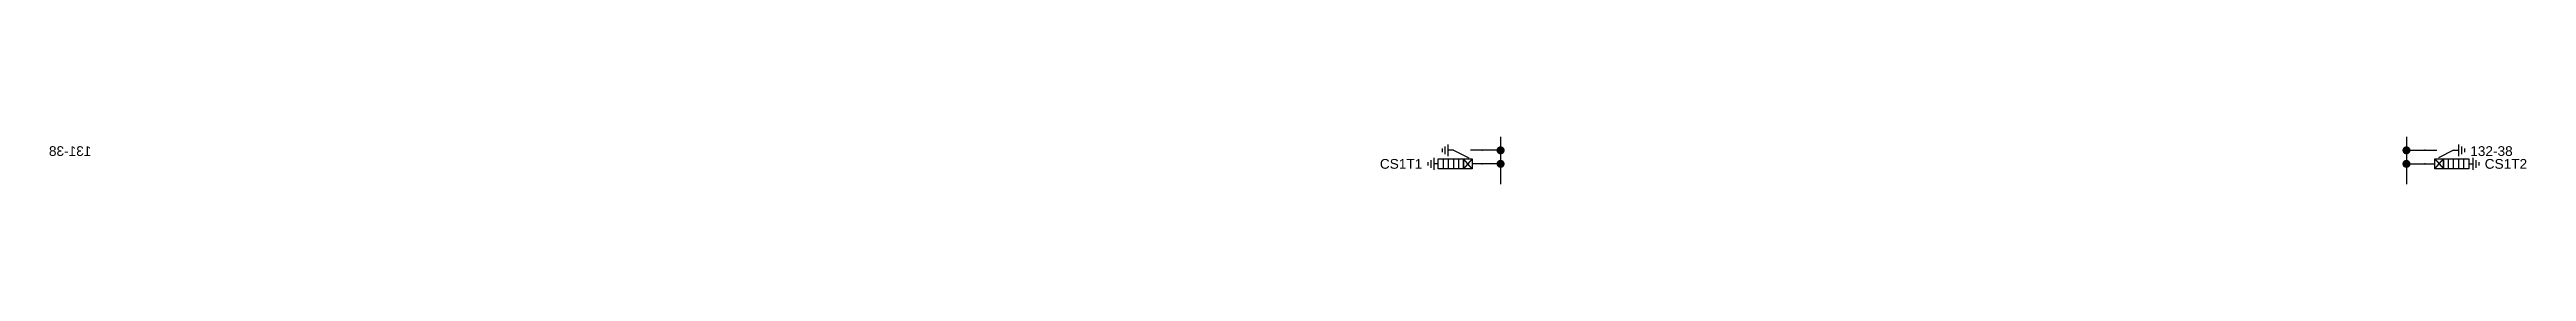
# Model space of a CAD drawing. Header units: millimetres. Extents: x -351 to 411, y 7 to 290.
# Drawn here: x -102.1 to 262.5, y 198.8 to 205.8 of the extents above; entities that cross this region are included whole.
import ezdxf

# ---------------------------------------------------------------- set-up
doc = ezdxf.new("R2010")
doc.units = ezdxf.units.MM
doc.layers.add('HV_110KV', color=1, linetype='Continuous', lineweight=25)
doc.layers.add('SYM_PORTS', color=8, linetype='Continuous', plot=False)
doc.layers.add('TEXT', color=7, linetype='Continuous')
doc.styles.add('SLD_TEXT', font='arial.ttf')

# ---------------------------------------------------------------- blocks, each defined once
blk = doc.blocks.new('SYM_EARTHING_SWITCH_OPEN')
at = {"lineweight": 25}
for points in [[(0, -1.25), (-1.125, 1)], [(0, 3), (0, 1.25)], [(-0.875, -2), (0.875, -2)], [(-0.5625, -2.4375), (0.5625, -2.4375)], [(-0.25, -2.875), (0.25, -2.875)], [(0, -1.25), (0, -2)]]:
    blk.add_lwpolyline(points, dxfattribs=at)
at = {"layer": 'SYM_PORTS'}
blk.add_point((0, 3), dxfattribs=at)
blk.add_attdef('DEVICE_CODE', (1.875, 0), '', height=2)
blk = doc.blocks.new('SYM_SURGE_ARRESTER')
at = {"lineweight": 25}
for points in [[(0, 4), (0, 2.5)], [(-0.75, 2.5), (0.75, 1.25)], [(0.75, 2.5), (-0.75, 1.25)], [(-0.75, 0.5), (0.75, 0.5)], [(-0.875, -3.125), (0.875, -3.125)], [(-0.75, -0.25), (0.75, -0.25)], [(-0.75, -1), (0.75, -1)], [(-0.75, -1.75), (0.75, -1.75)], [(-0.5625, -3.5625), (0.5625, -3.5625)], [(0, -2.5), (0, -3.125)], [(-0.25, -4), (0.25, -4)]]:
    blk.add_lwpolyline(points, dxfattribs=at)
for points in [[(-0.75, 2.5), (0.75, 2.5), (0.75, 1.25), (-0.75, 1.25)], [(-0.75, 1.25), (0.75, 1.25), (0.75, -2.5), (-0.75, -2.5)]]:
    blk.add_lwpolyline(points, close=True, dxfattribs=at)
at = {"layer": 'SYM_PORTS'}
blk.add_point((0, 4), dxfattribs=at)
blk.add_attdef('DEVICE_CODE', (1.875, 1), '', height=2)

msp = doc.modelspace()

# ---------------------------------------------------------------- hatches: boundary and pattern name
at = {"layer": 'HV_110KV'}
h = msp.add_hatch(color=7, dxfattribs=at)
edge = h.paths.add_edge_path()
edge.add_arc((111.53, 203.79), 0.6, 0, 360)
h = msp.add_hatch(color=7, dxfattribs=at)
edge = h.paths.add_edge_path()
edge.add_arc((244.86, 203.79), 0.6, 0, 360)
h = msp.add_hatch(color=7, dxfattribs=at)
edge = h.paths.add_edge_path()
edge.add_arc((111.53, 201.79), 0.6, 0, 360)
h = msp.add_hatch(color=7, dxfattribs=at)
edge = h.paths.add_edge_path()
edge.add_arc((244.86, 201.79), 0.6, 0, 360)

# ---------------------------------------------------------------- linework, layer by layer
for points in [[(111.53, 205.8), (111.53, 203.79)], [(244.86, 205.8), (244.86, 203.79)], [(111.53, 203.79), (108.83, 203.79)], [(111.53, 201.79), (108.83, 201.79)], [(111.53, 203.79), (111.53, 201.79)], [(111.53, 201.79), (111.53, 198.77)], [(244.86, 203.79), (247.56, 203.79)], [(244.86, 203.79), (244.86, 201.79)], [(244.86, 201.79), (247.56, 201.79)], [(244.86, 201.79), (244.86, 198.77)]]:
    msp.add_lwpolyline(points, dxfattribs=at)

# ---------------------------------------------------------------- block references
ref = msp.add_blockref('SYM_EARTHING_SWITCH_OPEN', (105.83, 203.79), dxfattribs=dict(at, xscale=-1, rotation=270))
ref.add_attrib('DEVICE_CODE', '131-38', (95.89, 202.96), dxfattribs={"layer": 'TEXT', "extrusion": (0, 0, -1), "height": 1.437, "style": 'SLD_TEXT'})
ref = msp.add_blockref('SYM_EARTHING_SWITCH_OPEN', (250.56, 203.79), dxfattribs=dict(at, rotation=90))
ref.add_attrib('DEVICE_CODE', '132-38', (254.25, 202.96), dxfattribs={"layer": 'TEXT', "height": 1.437, "style": 'SLD_TEXT'})
ref = msp.add_blockref('SYM_SURGE_ARRESTER', (104.83, 201.79), dxfattribs=dict(at, rotation=270))
ref.add_attrib('DEVICE_CODE', 'CS1T1', (93.76, 201.07), dxfattribs={"layer": 'TEXT', "height": 1.437, "style": 'SLD_TEXT'})
ref = msp.add_blockref('SYM_SURGE_ARRESTER', (251.56, 201.79), dxfattribs=dict(at, rotation=90))
ref.add_attrib('DEVICE_CODE', 'CS1T2', (256.38, 201.07), dxfattribs={"layer": 'TEXT', "height": 1.437, "style": 'SLD_TEXT'})

doc.saveas('drawing.dxf')
